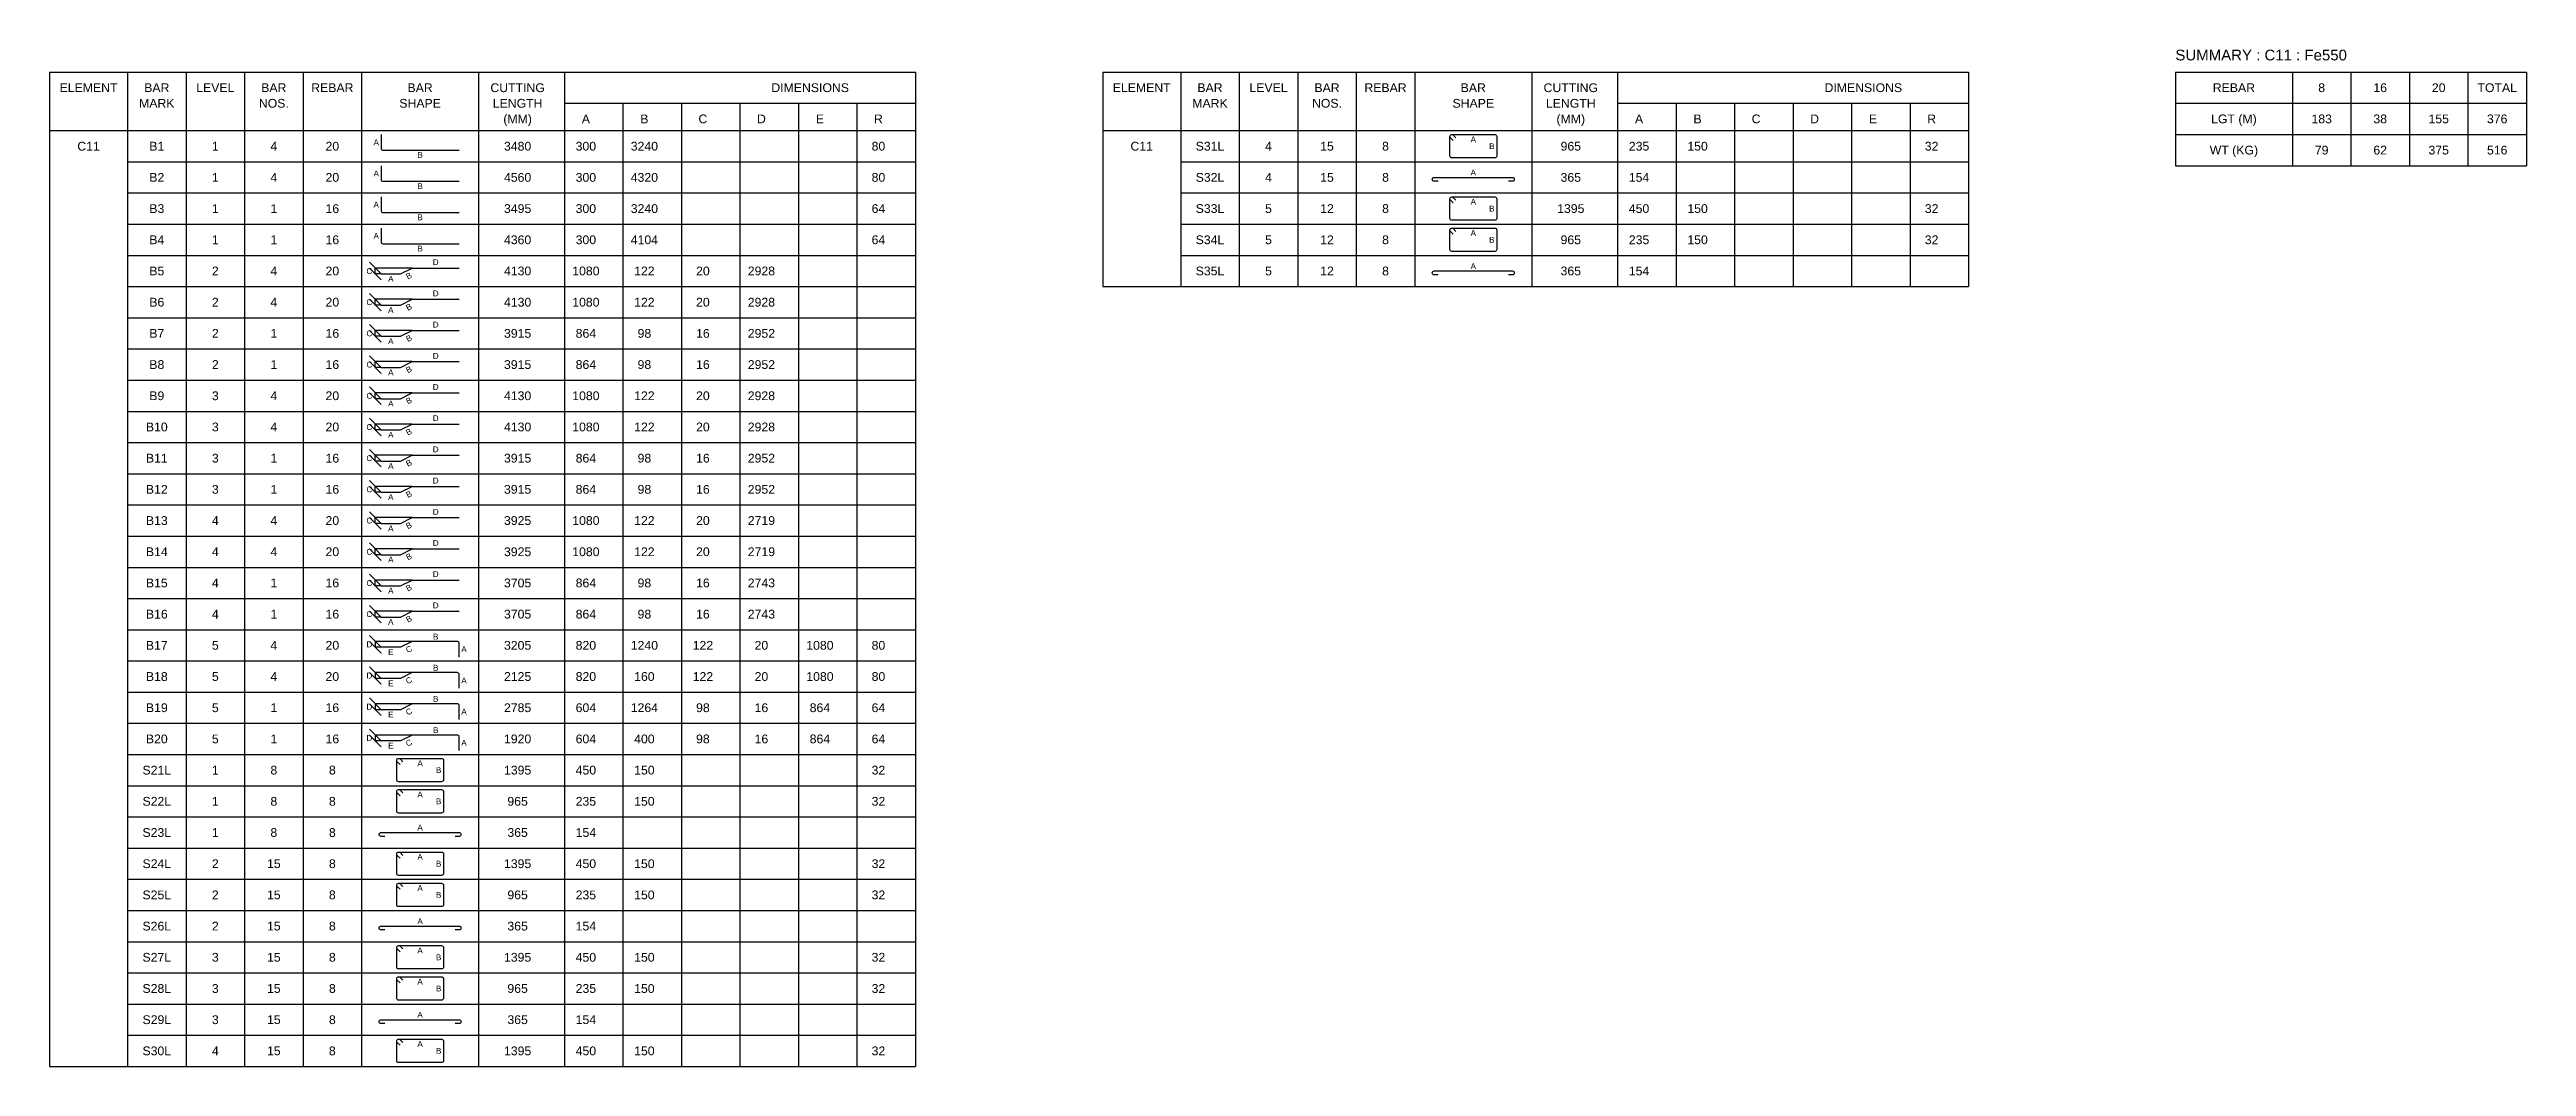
# Model space of a CAD drawing. Header units: inches. Extents: x -14290 to 92310, y -1525 to 237772.
# Drawn here: x 28810 to 92310, y 59832 to 85911 of the extents above; entities that cross this region are included whole.
import ezdxf
from ezdxf.enums import TextEntityAlignment as Align

# ---------------------------------------------------------------- set-up
doc = ezdxf.new("R2010")
doc.units = ezdxf.units.IN
doc.header["$MEASUREMENT"] = 0
for name, color, linetype in [('Dim', 31, 'Continuous'), ('Reinforcement', 130, 'Continuous'), ('Schedule Border', 60, 'Continuous'), ('Schedule Header', 4, 'Continuous'), ('Text', 31, 'Continuous')]:
    doc.layers.add(name, color=color, linetype=linetype)
doc.styles.add('SC-BBS1', font='SansSerif')
doc.styles.get("Standard").update_dxf_attribs({"font": 'txt.shx'})
doc.dimstyles.new('SCBBSDim', dxfattribs={"dimtxt": 225, "dimasz": 0.18, "dimexe": 0, "dimexo": 0, "dimgap": 0, "dimtad": 1, "dimtoh": 1, "dimdec": 0, "dimzin": 0, "dimdsep": 46, "dimtxsty": 'Standard', "dimtsz": 150, "dimcen": 0.09, "dimclrd": 8, "dimclre": 8, "dimclrt": 3, "dimadec": 0, "dimazin": 0, "dimtfac": 1, "dimtdec": 0, "dimtix": 1, "dimtofl": 0, "dimtmove": 0, "dimatfit": 3, "dimfxl": 1, "dimtolj": 1, "dimtzin": 0, "dimarcsym": 0})

msp = doc.modelspace()

# ---------------------------------------------------------------- texts
at = {"layer": 'Dim', "style": 'SC-BBS1'}
for s, p in [('A', (37185, 83532)), ('B', (38310, 83207)), ('A', (65310, 83607)), ('B', (65785, 83432)), ('A', (37185, 82732)), ('A', (65310, 82757)), ('A', (37185, 81932)), ('B', (38310, 82407)), ('A', (65310, 82007)), ('B', (38310, 81607)), ('A', (65310, 81207)), ('B', (65785, 81832)), ('A', (37185, 81132)), ('B', (38310, 80807)), ('B', (65785, 81032)), ('C', (37010, 80232)), ('A', (37560, 80032)), ('D', (38710, 80457)), ('A', (65310, 80357)), ('C', (37010, 79432)), ('D', (38710, 79657)), ('A', (37560, 79232)), ('D', (38710, 78857)), ('C', (37010, 78632)), ('A', (37560, 78432)), ('D', (38710, 78057)), ('C', (37010, 77832)), ('A', (37560, 77632)), ('C', (37010, 77032)), ('A', (37560, 76832)), ('D', (38710, 77257)), ('C', (37010, 76232)), ('D', (38710, 76457)), ('A', (37560, 76032)), ('D', (38710, 75657)), ('C', (37010, 75432)), ('A', (37560, 75232)), ('D', (38710, 74857)), ('C', (37010, 74632)), ('A', (37560, 74432)), ('C', (37010, 73832)), ('A', (37560, 73632)), ('D', (38710, 74057)), ('C', (37010, 73032)), ('D', (38710, 73257)), ('A', (37560, 72832)), ('D', (38710, 72457)), ('C', (37010, 72232)), ('A', (37560, 72032)), ('C', (37010, 71432)), ('A', (37560, 71232)), ('D', (38710, 71657)), ('D', (37010, 70657)), ('E', (37560, 70457)), ('B', (38710, 70857)), ('A', (39435, 70532)), ('D', (37010, 69857)), ('B', (38710, 70057)), ('E', (37560, 69657)), ('B', (38710, 69257)), ('A', (39435, 69732)), ('D', (37010, 69057)), ('E', (37560, 68857)), ('A', (39435, 68932)), ('D', (37010, 68257)), ('E', (37560, 68057)), ('B', (38710, 68457)), ('A', (39435, 68132)), ('A', (38310, 67607)), ('B', (38785, 67432)), ('A', (38310, 66807)), ('B', (38785, 66632)), ('A', (38310, 65957)), ('A', (38310, 65207)), ('B', (38785, 65032)), ('A', (38310, 64407)), ('B', (38785, 64232)), ('A', (38310, 63557)), ('A', (38310, 62807)), ('B', (38785, 62632)), ('A', (38310, 62007)), ('B', (38785, 61832)), ('A', (38310, 61157)), ('A', (38310, 60407)), ('B', (38785, 60232))]:
    msp.add_text(s, height=150, dxfattribs=at).set_placement(p, align=Align.MIDDLE_CENTER)
for s, p in [('B', (38022.5, 80107)), ('B', (38022.5, 79307)), ('B', (38022.5, 78507)), ('B', (38022.5, 77707)), ('B', (38022.5, 76907)), ('B', (38022.5, 76107)), ('B', (38022.5, 75307)), ('B', (38022.5, 74507)), ('B', (38022.5, 73707)), ('B', (38022.5, 72907)), ('B', (38022.5, 72107)), ('B', (38022.5, 71307)), ('C', (38022.5, 70532)), ('C', (38022.5, 69732)), ('C', (38022.5, 68932)), ('C', (38022.5, 68132))]:
    msp.add_text(s, height=150, rotation=26.565051, dxfattribs=at).set_placement(p, align=Align.MIDDLE_CENTER)
at = {"layer": 'Schedule Header', "style": 'SC-BBS1'}
msp.add_text('SUMMARY : C11 : Fe550', height=275, dxfattribs=at).set_placement((83310, 85632))
for s, p in [('ELEMENT', (29810, 84932)), ('MARK', (31560, 84532)), ('BAR', (31560, 84932)), ('LEVEL', (33060, 84932)), ('NOS.', (34560, 84532)), ('BAR', (34560, 84932)), ('REBAR', (36060, 84932)), ('SHAPE', (38310, 84532)), ('BAR', (38310, 84932)), ('CUTTING', (40810, 84932)), ('LENGTH', (40810, 84532)), ('DIMENSIONS', (48310, 84932)), ('ELEMENT', (56810, 84932)), ('MARK', (58560, 84532)), ('BAR', (58560, 84932)), ('LEVEL', (60060, 84932)), ('NOS.', (61560, 84532)), ('BAR', (61560, 84932)), ('REBAR', (63060, 84932)), ('SHAPE', (65310, 84532)), ('BAR', (65310, 84932)), ('CUTTING', (67810, 84932)), ('LENGTH', (67810, 84532)), ('DIMENSIONS', (75310, 84932)), ('REBAR', (84810, 84932)), ('8', (87060, 84932)), ('16', (88560, 84932)), ('20', (90060, 84932)), ('TOTAL', (91560, 84932)), ('(MM)', (40810, 84132)), ('A', (42560, 84132)), ('B', (44060, 84132)), ('C', (45560, 84132)), ('D', (47060, 84132)), ('E', (48560, 84132)), ('R', (50060, 84132)), ('(MM)', (67810, 84132)), ('A', (69560, 84132)), ('B', (71060, 84132)), ('C', (72560, 84132)), ('D', (74060, 84132)), ('E', (75560, 84132)), ('R', (77060, 84132)), ('LGT (M)', (84810, 84132)), ('WT (KG)', (84810, 83332))]:
    msp.add_text(s, height=225, dxfattribs=at).set_placement(p, align=Align.MIDDLE_CENTER)
at = {"layer": 'Text', "style": 'SC-BBS1'}
for s, p in [('183', (87060, 84132)), ('38', (88560, 84132)), ('155', (90060, 84132)), ('376', (91560, 84132)), ('C11', (29810, 83432)), ('B1', (31560, 83432)), ('1', (33060, 83432)), ('4', (34560, 83432)), ('20', (36060, 83432)), ('3480', (40810, 83432)), ('300', (42560, 83432)), ('3240', (44060, 83432)), ('80', (50060, 83432)), ('C11', (56810, 83432)), ('S31L', (58560, 83432)), ('4', (60060, 83432)), ('15', (61560, 83432)), ('8', (63060, 83432)), ('965', (67810, 83432)), ('235', (69560, 83432)), ('150', (71060, 83432)), ('32', (77060, 83432)), ('79', (87060, 83332)), ('62', (88560, 83332)), ('375', (90060, 83332)), ('516', (91560, 83332)), ('B2', (31560, 82632)), ('1', (33060, 82632)), ('4', (34560, 82632)), ('20', (36060, 82632)), ('4560', (40810, 82632)), ('300', (42560, 82632)), ('4320', (44060, 82632)), ('80', (50060, 82632)), ('S32L', (58560, 82632)), ('4', (60060, 82632)), ('15', (61560, 82632)), ('8', (63060, 82632)), ('365', (67810, 82632)), ('154', (69560, 82632)), ('B3', (31560, 81832)), ('1', (33060, 81832)), ('1', (34560, 81832)), ('16', (36060, 81832)), ('3495', (40810, 81832)), ('300', (42560, 81832)), ('3240', (44060, 81832)), ('64', (50060, 81832)), ('S33L', (58560, 81832)), ('5', (60060, 81832)), ('12', (61560, 81832)), ('8', (63060, 81832)), ('1395', (67810, 81832)), ('450', (69560, 81832)), ('150', (71060, 81832)), ('32', (77060, 81832)), ('B4', (31560, 81032)), ('1', (33060, 81032)), ('1', (34560, 81032)), ('16', (36060, 81032)), ('4360', (40810, 81032)), ('300', (42560, 81032)), ('4104', (44060, 81032)), ('64', (50060, 81032)), ('S34L', (58560, 81032)), ('5', (60060, 81032)), ('12', (61560, 81032)), ('8', (63060, 81032)), ('965', (67810, 81032)), ('235', (69560, 81032)), ('150', (71060, 81032)), ('32', (77060, 81032)), ('B5', (31560, 80232)), ('2', (33060, 80232)), ('4', (34560, 80232)), ('20', (36060, 80232)), ('4130', (40810, 80232)), ('1080', (42560, 80232)), ('122', (44060, 80232)), ('20', (45560, 80232)), ('2928', (47060, 80232)), ('S35L', (58560, 80232)), ('5', (60060, 80232)), ('12', (61560, 80232)), ('8', (63060, 80232)), ('365', (67810, 80232)), ('154', (69560, 80232)), ('B6', (31560, 79432)), ('2', (33060, 79432)), ('4', (34560, 79432)), ('20', (36060, 79432)), ('4130', (40810, 79432)), ('1080', (42560, 79432)), ('122', (44060, 79432)), ('20', (45560, 79432)), ('2928', (47060, 79432)), ('B7', (31560, 78632)), ('2', (33060, 78632)), ('1', (34560, 78632)), ('16', (36060, 78632)), ('3915', (40810, 78632)), ('864', (42560, 78632)), ('98', (44060, 78632)), ('16', (45560, 78632)), ('2952', (47060, 78632)), ('B8', (31560, 77832)), ('2', (33060, 77832)), ('1', (34560, 77832)), ('16', (36060, 77832)), ('3915', (40810, 77832)), ('864', (42560, 77832)), ('98', (44060, 77832)), ('16', (45560, 77832)), ('2952', (47060, 77832)), ('B9', (31560, 77032)), ('3', (33060, 77032)), ('4', (34560, 77032)), ('20', (36060, 77032)), ('4130', (40810, 77032)), ('1080', (42560, 77032)), ('122', (44060, 77032)), ('20', (45560, 77032)), ('2928', (47060, 77032)), ('B10', (31560, 76232)), ('3', (33060, 76232)), ('4', (34560, 76232)), ('20', (36060, 76232)), ('4130', (40810, 76232)), ('1080', (42560, 76232)), ('122', (44060, 76232)), ('20', (45560, 76232)), ('2928', (47060, 76232)), ('B11', (31560, 75432)), ('3', (33060, 75432)), ('1', (34560, 75432)), ('16', (36060, 75432)), ('3915', (40810, 75432)), ('864', (42560, 75432)), ('98', (44060, 75432)), ('16', (45560, 75432)), ('2952', (47060, 75432)), ('B12', (31560, 74632)), ('3', (33060, 74632)), ('1', (34560, 74632)), ('16', (36060, 74632)), ('3915', (40810, 74632)), ('864', (42560, 74632)), ('98', (44060, 74632)), ('16', (45560, 74632)), ('2952', (47060, 74632)), ('B13', (31560, 73832)), ('4', (33060, 73832)), ('4', (34560, 73832)), ('20', (36060, 73832)), ('3925', (40810, 73832)), ('1080', (42560, 73832)), ('122', (44060, 73832)), ('20', (45560, 73832)), ('2719', (47060, 73832)), ('B14', (31560, 73032)), ('4', (33060, 73032)), ('4', (34560, 73032)), ('20', (36060, 73032)), ('3925', (40810, 73032)), ('1080', (42560, 73032)), ('122', (44060, 73032)), ('20', (45560, 73032)), ('2719', (47060, 73032)), ('B15', (31560, 72232)), ('4', (33060, 72232)), ('1', (34560, 72232)), ('16', (36060, 72232)), ('3705', (40810, 72232)), ('864', (42560, 72232)), ('98', (44060, 72232)), ('16', (45560, 72232)), ('2743', (47060, 72232)), ('B16', (31560, 71432)), ('4', (33060, 71432)), ('1', (34560, 71432)), ('16', (36060, 71432)), ('3705', (40810, 71432)), ('864', (42560, 71432)), ('98', (44060, 71432)), ('16', (45560, 71432)), ('2743', (47060, 71432)), ('B17', (31560, 70632)), ('5', (33060, 70632)), ('4', (34560, 70632)), ('20', (36060, 70632)), ('3205', (40810, 70632)), ('820', (42560, 70632)), ('1240', (44060, 70632)), ('122', (45560, 70632)), ('20', (47060, 70632)), ('1080', (48560, 70632)), ('80', (50060, 70632)), ('B18', (31560, 69832)), ('5', (33060, 69832)), ('4', (34560, 69832)), ('20', (36060, 69832)), ('2125', (40810, 69832)), ('820', (42560, 69832)), ('160', (44060, 69832)), ('122', (45560, 69832)), ('20', (47060, 69832)), ('1080', (48560, 69832)), ('80', (50060, 69832)), ('B19', (31560, 69032)), ('5', (33060, 69032)), ('1', (34560, 69032)), ('16', (36060, 69032)), ('2785', (40810, 69032)), ('604', (42560, 69032)), ('1264', (44060, 69032)), ('98', (45560, 69032)), ('16', (47060, 69032)), ('864', (48560, 69032)), ('64', (50060, 69032)), ('B20', (31560, 68232)), ('5', (33060, 68232)), ('1', (34560, 68232)), ('16', (36060, 68232)), ('1920', (40810, 68232)), ('604', (42560, 68232)), ('400', (44060, 68232)), ('98', (45560, 68232)), ('16', (47060, 68232)), ('864', (48560, 68232)), ('64', (50060, 68232)), ('S21L', (31560, 67432)), ('1', (33060, 67432)), ('8', (34560, 67432)), ('8', (36060, 67432)), ('1395', (40810, 67432)), ('450', (42560, 67432)), ('150', (44060, 67432)), ('32', (50060, 67432)), ('S22L', (31560, 66632)), ('1', (33060, 66632)), ('8', (34560, 66632)), ('8', (36060, 66632)), ('965', (40810, 66632)), ('235', (42560, 66632)), ('150', (44060, 66632)), ('32', (50060, 66632)), ('S23L', (31560, 65832)), ('1', (33060, 65832)), ('8', (34560, 65832)), ('8', (36060, 65832)), ('365', (40810, 65832)), ('154', (42560, 65832)), ('S24L', (31560, 65032)), ('2', (33060, 65032)), ('15', (34560, 65032)), ('8', (36060, 65032)), ('1395', (40810, 65032)), ('450', (42560, 65032)), ('150', (44060, 65032)), ('32', (50060, 65032)), ('S25L', (31560, 64232)), ('2', (33060, 64232)), ('15', (34560, 64232)), ('8', (36060, 64232)), ('965', (40810, 64232)), ('235', (42560, 64232)), ('150', (44060, 64232)), ('32', (50060, 64232)), ('S26L', (31560, 63432)), ('2', (33060, 63432)), ('15', (34560, 63432)), ('8', (36060, 63432)), ('365', (40810, 63432)), ('154', (42560, 63432)), ('S27L', (31560, 62632)), ('3', (33060, 62632)), ('15', (34560, 62632)), ('8', (36060, 62632)), ('1395', (40810, 62632)), ('450', (42560, 62632)), ('150', (44060, 62632)), ('32', (50060, 62632)), ('S28L', (31560, 61832)), ('3', (33060, 61832)), ('15', (34560, 61832)), ('8', (36060, 61832)), ('965', (40810, 61832)), ('235', (42560, 61832)), ('150', (44060, 61832)), ('32', (50060, 61832)), ('S29L', (31560, 61032)), ('3', (33060, 61032)), ('15', (34560, 61032)), ('8', (36060, 61032)), ('365', (40810, 61032)), ('154', (42560, 61032)), ('S30L', (31560, 60232)), ('4', (33060, 60232)), ('15', (34560, 60232)), ('8', (36060, 60232)), ('1395', (40810, 60232)), ('450', (42560, 60232)), ('150', (44060, 60232)), ('32', (50060, 60232))]:
    msp.add_text(s, height=225, dxfattribs=at).set_placement(p, align=Align.MIDDLE_CENTER)

# ---------------------------------------------------------------- blocks, each defined once
blk = doc.blocks.new('*D23')
at = {"color": 8, "linetype": 'ByBlock', "lineweight": -2}
for p, q in [((37310, 80157), (37010, 80457)), ((37010, 80307), (37310, 80007)), ((38110, 80307), (37160, 80307)), ((37160, 80157), (37160, 80307)), ((37310, 80157), (37160, 80157))]:
    blk.add_line(p, q, dxfattribs=at)
at = {"layer": 'DEFPOINTS', "color": 31}
for p in [(37160, 80157), (37310, 80157), (38110, 80307)]:
    blk.add_point(p, dxfattribs=at)
blk = doc.blocks.new('*D24')
at = {"color": 8, "linetype": 'ByBlock', "lineweight": -2}
for p, q in [((37310, 79357), (37010, 79657)), ((37010, 79507), (37310, 79207)), ((38110, 79507), (37160, 79507)), ((37160, 79357), (37160, 79507)), ((37310, 79357), (37160, 79357))]:
    blk.add_line(p, q, dxfattribs=at)
at = {"layer": 'DEFPOINTS', "color": 31}
for p in [(38110, 79507), (37160, 79357), (37310, 79357)]:
    blk.add_point(p, dxfattribs=at)
blk = doc.blocks.new('*D25')
at = {"color": 8, "linetype": 'ByBlock', "lineweight": -2}
for p, q in [((37310, 78557), (37010, 78857)), ((37010, 78707), (37310, 78407)), ((38110, 78707), (37160, 78707)), ((37160, 78557), (37160, 78707)), ((37310, 78557), (37160, 78557))]:
    blk.add_line(p, q, dxfattribs=at)
at = {"layer": 'DEFPOINTS', "color": 31}
for p in [(37160, 78557), (37310, 78557), (38110, 78707)]:
    blk.add_point(p, dxfattribs=at)
blk = doc.blocks.new('*D26')
at = {"color": 8, "linetype": 'ByBlock', "lineweight": -2}
for p, q in [((37310, 77757), (37010, 78057)), ((37010, 77907), (37310, 77607)), ((38110, 77907), (37160, 77907)), ((37160, 77757), (37160, 77907)), ((37310, 77757), (37160, 77757))]:
    blk.add_line(p, q, dxfattribs=at)
at = {"layer": 'DEFPOINTS', "color": 31}
for p in [(37160, 77757), (37310, 77757), (38110, 77907)]:
    blk.add_point(p, dxfattribs=at)
blk = doc.blocks.new('*D27')
at = {"color": 8, "linetype": 'ByBlock', "lineweight": -2}
for p, q in [((37310, 76957), (37010, 77257)), ((37010, 77107), (37310, 76807)), ((38110, 77107), (37160, 77107)), ((37160, 76957), (37160, 77107)), ((37310, 76957), (37160, 76957))]:
    blk.add_line(p, q, dxfattribs=at)
at = {"layer": 'DEFPOINTS', "color": 31}
for p in [(37160, 76957), (37310, 76957), (38110, 77107)]:
    blk.add_point(p, dxfattribs=at)
blk = doc.blocks.new('*D28')
at = {"color": 8, "linetype": 'ByBlock', "lineweight": -2}
for p, q in [((37310, 76157), (37010, 76457)), ((37010, 76307), (37310, 76007)), ((38110, 76307), (37160, 76307)), ((37160, 76157), (37160, 76307)), ((37310, 76157), (37160, 76157))]:
    blk.add_line(p, q, dxfattribs=at)
at = {"layer": 'DEFPOINTS', "color": 31}
for p in [(38110, 76307), (37160, 76157), (37310, 76157)]:
    blk.add_point(p, dxfattribs=at)
blk = doc.blocks.new('*D29')
at = {"color": 8, "linetype": 'ByBlock', "lineweight": -2}
for p, q in [((37310, 75357), (37010, 75657)), ((37010, 75507), (37310, 75207)), ((38110, 75507), (37160, 75507)), ((37160, 75357), (37160, 75507)), ((37310, 75357), (37160, 75357))]:
    blk.add_line(p, q, dxfattribs=at)
at = {"layer": 'DEFPOINTS', "color": 31}
for p in [(37160, 75357), (37310, 75357), (38110, 75507)]:
    blk.add_point(p, dxfattribs=at)
blk = doc.blocks.new('*D30')
at = {"color": 8, "linetype": 'ByBlock', "lineweight": -2}
for p, q in [((37310, 74557), (37010, 74857)), ((37010, 74707), (37310, 74407)), ((38110, 74707), (37160, 74707)), ((37160, 74557), (37160, 74707)), ((37310, 74557), (37160, 74557))]:
    blk.add_line(p, q, dxfattribs=at)
at = {"layer": 'DEFPOINTS', "color": 31}
for p in [(37160, 74557), (37310, 74557), (38110, 74707)]:
    blk.add_point(p, dxfattribs=at)
blk = doc.blocks.new('*D31')
at = {"color": 8, "linetype": 'ByBlock', "lineweight": -2}
for p, q in [((37310, 73757), (37010, 74057)), ((37010, 73907), (37310, 73607)), ((38110, 73907), (37160, 73907)), ((37160, 73757), (37160, 73907)), ((37310, 73757), (37160, 73757))]:
    blk.add_line(p, q, dxfattribs=at)
at = {"layer": 'DEFPOINTS', "color": 31}
for p in [(37160, 73757), (37310, 73757), (38110, 73907)]:
    blk.add_point(p, dxfattribs=at)
blk = doc.blocks.new('*D32')
at = {"color": 8, "linetype": 'ByBlock', "lineweight": -2}
for p, q in [((37310, 72957), (37010, 73257)), ((37010, 73107), (37310, 72807)), ((38110, 73107), (37160, 73107)), ((37160, 72957), (37160, 73107)), ((37310, 72957), (37160, 72957))]:
    blk.add_line(p, q, dxfattribs=at)
at = {"layer": 'DEFPOINTS', "color": 31}
for p in [(38110, 73107), (37160, 72957), (37310, 72957)]:
    blk.add_point(p, dxfattribs=at)
blk = doc.blocks.new('*D33')
at = {"color": 8, "linetype": 'ByBlock', "lineweight": -2}
for p, q in [((37310, 72157), (37010, 72457)), ((37010, 72307), (37310, 72007)), ((38110, 72307), (37160, 72307)), ((37160, 72157), (37160, 72307)), ((37310, 72157), (37160, 72157))]:
    blk.add_line(p, q, dxfattribs=at)
at = {"layer": 'DEFPOINTS', "color": 31}
for p in [(37160, 72157), (37310, 72157), (38110, 72307)]:
    blk.add_point(p, dxfattribs=at)
blk = doc.blocks.new('*D34')
at = {"color": 8, "linetype": 'ByBlock', "lineweight": -2}
for p, q in [((37310, 71357), (37010, 71657)), ((37010, 71507), (37310, 71207)), ((38110, 71507), (37160, 71507)), ((37160, 71357), (37160, 71507)), ((37310, 71357), (37160, 71357))]:
    blk.add_line(p, q, dxfattribs=at)
at = {"layer": 'DEFPOINTS', "color": 31}
for p in [(37160, 71357), (37310, 71357), (38110, 71507)]:
    blk.add_point(p, dxfattribs=at)
blk = doc.blocks.new('*D35')
at = {"color": 8, "linetype": 'ByBlock', "lineweight": -2}
for p, q in [((37310, 70582), (37010, 70882)), ((37010, 70732), (37310, 70432)), ((38110, 70732), (37160, 70732)), ((37160, 70732), (37160, 70582)), ((37810, 70582), (37160, 70582))]:
    blk.add_line(p, q, dxfattribs=at)
at = {"layer": 'DEFPOINTS', "color": 31}
for p in [(37160, 70732), (37810, 70582), (38110, 70732)]:
    blk.add_point(p, dxfattribs=at)
blk = doc.blocks.new('*D36')
at = {"color": 8, "linetype": 'ByBlock', "lineweight": -2}
for p, q in [((37310, 69782), (37010, 70082)), ((37010, 69932), (37310, 69632)), ((38110, 69932), (37160, 69932)), ((37160, 69932), (37160, 69782)), ((37810, 69782), (37160, 69782))]:
    blk.add_line(p, q, dxfattribs=at)
at = {"layer": 'DEFPOINTS', "color": 31}
for p in [(37160, 69932), (38110, 69932), (37810, 69782)]:
    blk.add_point(p, dxfattribs=at)
blk = doc.blocks.new('*D37')
at = {"color": 8, "linetype": 'ByBlock', "lineweight": -2}
for p, q in [((37310, 68982), (37010, 69282)), ((37010, 69132), (37310, 68832)), ((38110, 69132), (37160, 69132)), ((37160, 69132), (37160, 68982)), ((37810, 68982), (37160, 68982))]:
    blk.add_line(p, q, dxfattribs=at)
at = {"layer": 'DEFPOINTS', "color": 31}
for p in [(37160, 69132), (37810, 68982), (38110, 69132)]:
    blk.add_point(p, dxfattribs=at)
blk = doc.blocks.new('*D38')
at = {"color": 8, "linetype": 'ByBlock', "lineweight": -2}
for p, q in [((37310, 68182), (37010, 68482)), ((37010, 68332), (37310, 68032)), ((38110, 68332), (37160, 68332)), ((37160, 68332), (37160, 68182)), ((37810, 68182), (37160, 68182))]:
    blk.add_line(p, q, dxfattribs=at)
at = {"layer": 'DEFPOINTS', "color": 31}
for p in [(37160, 68332), (37810, 68182), (38110, 68332)]:
    blk.add_point(p, dxfattribs=at)

# ---------------------------------------------------------------- dimensions: what is measured, and where the dimension line sits
at = {"layer": 'Dim'}
for base, p1, p2, picture, middle in [((37160, 80307), (37310, 80157), (38110, 80307), '*D23', (37160, 80232)), ((37160, 79507), (37310, 79357), (38110, 79507), '*D24', (37160, 79432)), ((37160, 78707), (37310, 78557), (38110, 78707), '*D25', (37160, 78632)), ((37160, 77907), (37310, 77757), (38110, 77907), '*D26', (37160, 77832)), ((37160, 77107), (37310, 76957), (38110, 77107), '*D27', (37160, 77032)), ((37160, 76307), (37310, 76157), (38110, 76307), '*D28', (37160, 76232)), ((37160, 75507), (37310, 75357), (38110, 75507), '*D29', (37160, 75432)), ((37160, 74707), (37310, 74557), (38110, 74707), '*D30', (37160, 74632)), ((37160, 73907), (37310, 73757), (38110, 73907), '*D31', (37160, 73832)), ((37160, 73107), (37310, 72957), (38110, 73107), '*D32', (37160, 73032)), ((37160, 72307), (37310, 72157), (38110, 72307), '*D33', (37160, 72232)), ((37160, 71507), (37310, 71357), (38110, 71507), '*D34', (37160, 71432)), ((37160, 70582), (38110, 70732), (37810, 70582), '*D35', (37160, 70657)), ((37160, 69782), (38110, 69932), (37810, 69782), '*D36', (37160, 69857)), ((37160, 68982), (38110, 69132), (37810, 68982), '*D37', (37160, 69057)), ((37160, 68182), (38110, 68332), (37810, 68182), '*D38', (37160, 68257))]:
    dim = msp.add_linear_dim(base=base, p1=p1, p2=p2, angle=90, text=' ', dimstyle='SCBBSDim', dxfattribs=at)
    dim.commit()
    dim.dimension.update_dxf_attribs({"geometry": picture, "text_midpoint": middle})

# ---------------------------------------------------------------- linework, layer by layer
at = {"layer": 'Reinforcement'}
for points in [[(37310, 83732), (37310, 83382, 0.5), (37360, 83332), (39310, 83332)], [(64795.4, 83575.9), (64724.6, 83646.6, -0.1989124), (64710, 83682, -0.4142046), (64760, 83732, -0.1989044), (64795.4, 83717.4), (64866.1, 83646.6)], [(37310, 82932), (37310, 82582, 0.5), (37360, 82532), (39310, 82532)], [(64410, 82532), (64310, 82532, -1), (64310, 82632), (66310, 82632, -1), (66310, 82532), (66210, 82532)], [(37310, 82132), (37310, 81782, 0.5), (37360, 81732), (39310, 81732)], [(64795.4, 81975.9), (64724.6, 82046.6, -0.1989124), (64710, 82082, -0.4142046), (64760, 82132, -0.1989044), (64795.4, 82117.4), (64866.1, 82046.6)], [(37310, 81332), (37310, 80982, 0.5), (37360, 80932), (39310, 80932)], [(64795.4, 81175.9), (64724.6, 81246.6, -0.1989124), (64710, 81282, -0.4142046), (64760, 81332, -0.1989044), (64795.4, 81317.4), (64866.1, 81246.6)], [(64410, 80132), (64310, 80132, -1), (64310, 80232), (66310, 80232, -1), (66310, 80132), (66210, 80132)], [(39310, 70332), (39310, 70682, 0.5), (39260, 70732), (38110, 70732), (37810, 70582), (37310, 70582)], [(39310, 69532), (39310, 69882, 0.5), (39260, 69932), (38110, 69932), (37810, 69782), (37310, 69782)], [(39310, 68732), (39310, 69082, 0.5), (39260, 69132), (38110, 69132), (37810, 68982), (37310, 68982)], [(39310, 67932), (39310, 68282, 0.5), (39260, 68332), (38110, 68332), (37810, 68182), (37310, 68182)], [(37795.4, 67575.9), (37724.6, 67646.6, -0.1989124), (37710, 67682, -0.4142046), (37760, 67732, -0.1989044), (37795.4, 67717.4), (37866.1, 67646.6)], [(37795.4, 66775.9), (37724.6, 66846.6, -0.1989124), (37710, 66882, -0.4142046), (37760, 66932, -0.1989044), (37795.4, 66917.4), (37866.1, 66846.6)], [(37410, 65732), (37310, 65732, -1), (37310, 65832), (39310, 65832, -1), (39310, 65732), (39210, 65732)], [(37795.4, 65175.9), (37724.6, 65246.6, -0.1989124), (37710, 65282, -0.4142046), (37760, 65332, -0.1989044), (37795.4, 65317.4), (37866.1, 65246.6)], [(37795.4, 64375.9), (37724.6, 64446.6, -0.1989124), (37710, 64482, -0.4142046), (37760, 64532, -0.1989044), (37795.4, 64517.4), (37866.1, 64446.6)], [(37410, 63332), (37310, 63332, -1), (37310, 63432), (39310, 63432, -1), (39310, 63332), (39210, 63332)], [(37795.4, 62775.9), (37724.6, 62846.6, -0.1989124), (37710, 62882, -0.4142046), (37760, 62932, -0.1989044), (37795.4, 62917.4), (37866.1, 62846.6)], [(37795.4, 61975.9), (37724.6, 62046.6, -0.1989124), (37710, 62082, -0.4142046), (37760, 62132, -0.1989044), (37795.4, 62117.4), (37866.1, 62046.6)], [(37410, 60932), (37310, 60932, -1), (37310, 61032), (39310, 61032, -1), (39310, 60932), (39210, 60932)], [(37795.4, 60375.9), (37724.6, 60446.6, -0.1989124), (37710, 60482, -0.4142046), (37760, 60532, -0.1989044), (37795.4, 60517.4), (37866.1, 60446.6)]]:
    msp.add_lwpolyline(points, format="xyb", dxfattribs=at)
for points in [[(64710, 83682, -0.4142046), (64760, 83732), (65860, 83732, -0.4142046), (65910, 83682), (65910, 83182, -0.4142046), (65860, 83132), (64760, 83132, -0.4142046), (64710, 83182)], [(64710, 82082, -0.4142046), (64760, 82132), (65860, 82132, -0.4142046), (65910, 82082), (65910, 81582, -0.4142046), (65860, 81532), (64760, 81532, -0.4142046), (64710, 81582)], [(64710, 81282, -0.4142046), (64760, 81332), (65860, 81332, -0.4142046), (65910, 81282), (65910, 80782, -0.4142046), (65860, 80732), (64760, 80732, -0.4142046), (64710, 80782)], [(37710, 67682, -0.4142046), (37760, 67732), (38860, 67732, -0.4142046), (38910, 67682), (38910, 67182, -0.4142046), (38860, 67132), (37760, 67132, -0.4142046), (37710, 67182)], [(37710, 66882, -0.4142046), (37760, 66932), (38860, 66932, -0.4142046), (38910, 66882), (38910, 66382, -0.4142046), (38860, 66332), (37760, 66332, -0.4142046), (37710, 66382)], [(37710, 65282, -0.4142046), (37760, 65332), (38860, 65332, -0.4142046), (38910, 65282), (38910, 64782, -0.4142046), (38860, 64732), (37760, 64732, -0.4142046), (37710, 64782)], [(37710, 64482, -0.4142046), (37760, 64532), (38860, 64532, -0.4142046), (38910, 64482), (38910, 63982, -0.4142046), (38860, 63932), (37760, 63932, -0.4142046), (37710, 63982)], [(37710, 62882, -0.4142046), (37760, 62932), (38860, 62932, -0.4142046), (38910, 62882), (38910, 62382, -0.4142046), (38860, 62332), (37760, 62332, -0.4142046), (37710, 62382)], [(37710, 62082, -0.4142046), (37760, 62132), (38860, 62132, -0.4142046), (38910, 62082), (38910, 61582, -0.4142046), (38860, 61532), (37760, 61532, -0.4142046), (37710, 61582)], [(37710, 60482, -0.4142046), (37760, 60532), (38860, 60532, -0.4142046), (38910, 60482), (38910, 59982, -0.4142046), (38860, 59932), (37760, 59932, -0.4142046), (37710, 59982)]]:
    msp.add_lwpolyline(points, format="xyb", close=True, dxfattribs=at)
for points in [[(37310, 80157), (37810, 80157), (38110, 80307), (39310, 80307)], [(37310, 79357), (37810, 79357), (38110, 79507), (39310, 79507)], [(37310, 78557), (37810, 78557), (38110, 78707), (39310, 78707)], [(37310, 77757), (37810, 77757), (38110, 77907), (39310, 77907)], [(37310, 76957), (37810, 76957), (38110, 77107), (39310, 77107)], [(37310, 76157), (37810, 76157), (38110, 76307), (39310, 76307)], [(37310, 75357), (37810, 75357), (38110, 75507), (39310, 75507)], [(37310, 74557), (37810, 74557), (38110, 74707), (39310, 74707)], [(37310, 73757), (37810, 73757), (38110, 73907), (39310, 73907)], [(37310, 72957), (37810, 72957), (38110, 73107), (39310, 73107)], [(37310, 72157), (37810, 72157), (38110, 72307), (39310, 72307)], [(37310, 71357), (37810, 71357), (38110, 71507), (39310, 71507)]]:
    msp.add_lwpolyline(points, dxfattribs=at)
at = {"layer": 'Schedule Border'}
for p, q in [((28810, 85332), (51010, 85332)), ((28810, 85332), (28810, 59832)), ((30810, 85332), (30810, 59832)), ((32310, 85332), (32310, 59832)), ((33810, 85332), (33810, 59832)), ((35310, 85332), (35310, 59832)), ((36810, 85332), (36810, 59832)), ((39810, 85332), (39810, 59832)), ((42010, 85332), (42010, 59832)), ((51010, 85332), (51010, 59832)), ((55810, 85332), (78010, 85332)), ((55810, 85332), (55810, 79832)), ((57810, 85332), (57810, 79832)), ((59310, 85332), (59310, 79832)), ((60810, 85332), (60810, 79832)), ((62310, 85332), (62310, 79832)), ((63810, 85332), (63810, 79832)), ((66810, 85332), (66810, 79832)), ((69010, 85332), (69010, 79832)), ((78010, 85332), (78010, 79832)), ((83310, 85332), (92310, 85332)), ((83310, 85332), (83310, 82932)), ((86310, 85332), (86310, 82932)), ((87810, 85332), (87810, 82932)), ((89310, 85332), (89310, 82932)), ((90810, 85332), (90810, 82932)), ((92310, 85332), (92310, 82932)), ((42010, 84532), (51010, 84532)), ((43510, 84532), (43510, 59832)), ((45010, 84532), (45010, 59832)), ((46510, 84532), (46510, 59832)), ((48010, 84532), (48010, 59832)), ((49510, 84532), (49510, 59832)), ((69010, 84532), (78010, 84532)), ((70510, 84532), (70510, 79832)), ((72010, 84532), (72010, 79832)), ((73510, 84532), (73510, 79832)), ((75010, 84532), (75010, 79832)), ((76510, 84532), (76510, 79832)), ((83310, 84532), (92310, 84532)), ((28810, 83832), (51010, 83832)), ((55810, 83832), (78010, 83832)), ((83310, 83732), (92310, 83732)), ((30810, 83032), (51010, 83032)), ((57810, 83032), (78010, 83032)), ((83310, 82932), (92310, 82932)), ((30810, 82232), (51010, 82232)), ((57810, 82232), (78010, 82232)), ((30810, 81432), (51010, 81432)), ((57810, 81432), (78010, 81432)), ((30810, 80632), (51010, 80632)), ((57810, 80632), (78010, 80632)), ((30810, 79832), (51010, 79832)), ((55810, 79832), (78010, 79832)), ((57810, 79832), (78010, 79832)), ((30810, 79032), (51010, 79032)), ((30810, 78232), (51010, 78232)), ((30810, 77432), (51010, 77432)), ((30810, 76632), (51010, 76632)), ((30810, 75832), (51010, 75832)), ((30810, 75032), (51010, 75032)), ((30810, 74232), (51010, 74232)), ((30810, 73432), (51010, 73432)), ((30810, 72632), (51010, 72632)), ((30810, 71832), (51010, 71832)), ((30810, 71032), (51010, 71032)), ((30810, 70232), (51010, 70232)), ((30810, 69432), (51010, 69432)), ((30810, 68632), (51010, 68632)), ((30810, 67832), (51010, 67832)), ((30810, 67032), (51010, 67032)), ((30810, 66232), (51010, 66232)), ((30810, 65432), (51010, 65432)), ((30810, 64632), (51010, 64632)), ((30810, 63832), (51010, 63832)), ((30810, 63032), (51010, 63032)), ((30810, 62232), (51010, 62232)), ((30810, 61432), (51010, 61432)), ((30810, 60632), (51010, 60632)), ((28810, 59832), (51010, 59832))]:
    msp.add_line(p, q, dxfattribs=at)

msp.set_redraw_order([(e.dxf.handle, doc.entitydb.next_handle()) for e in msp.query("TEXT MTEXT ATTDEF DIMENSION ARC_DIMENSION")])  # texts and dimensions are drawn at this point

doc.saveas('drawing.dxf')
